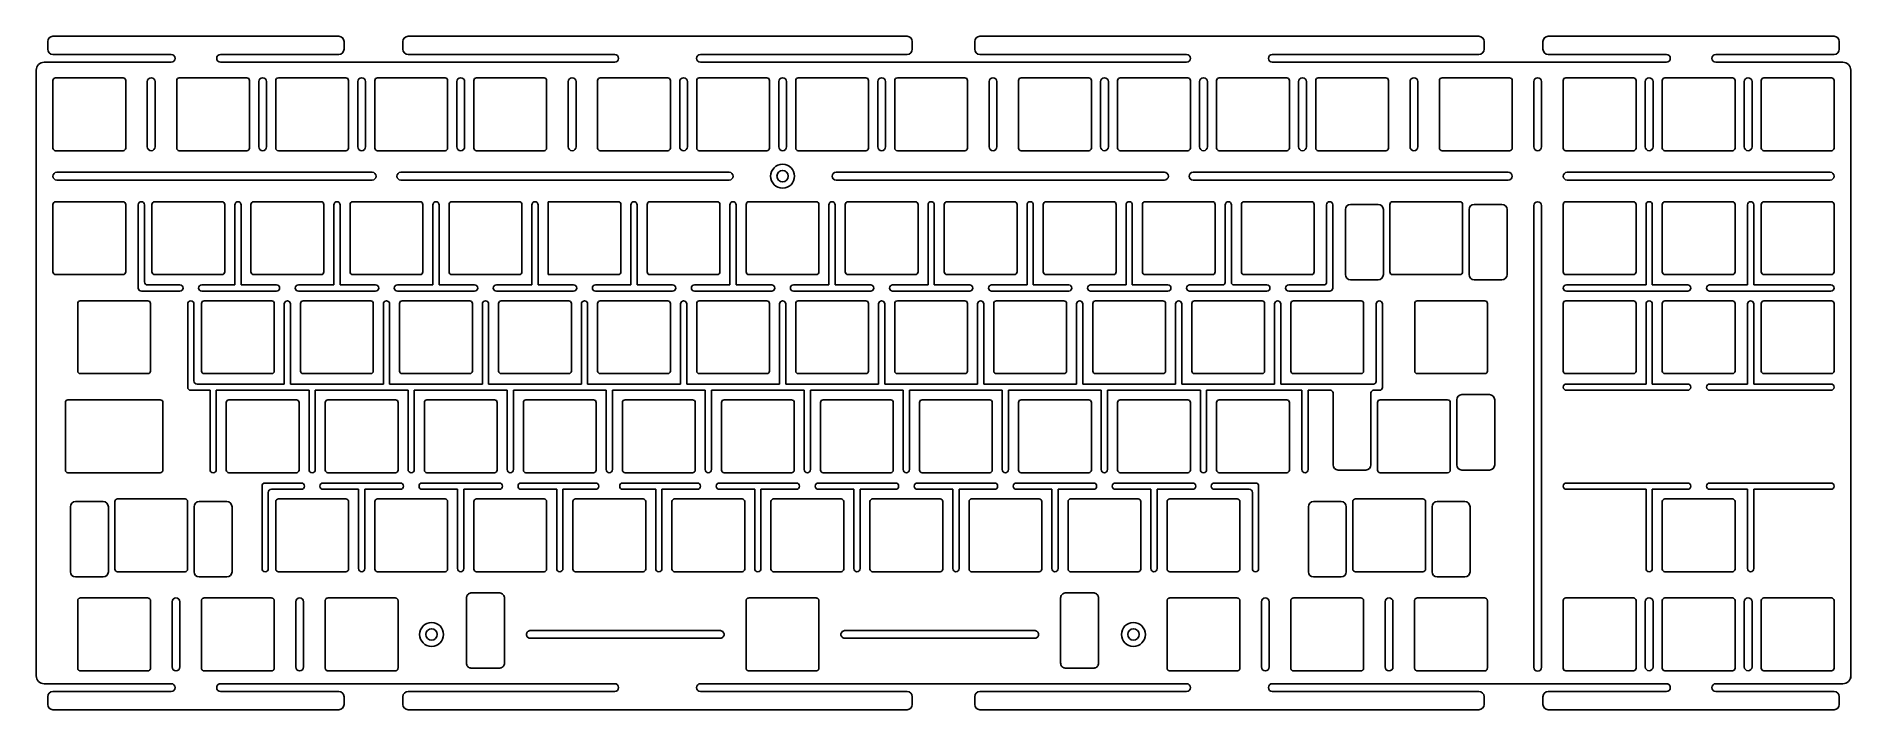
# Model space of a CAD drawing. Header units: millimetres. Extents: x 890 to 1239, y -532 to -403.
import ezdxf

# ---------------------------------------------------------------- set-up
doc = ezdxf.new("R2010")
doc.units = ezdxf.units.MM
doc.header["$LTSCALE"] = 23.1
doc.layers.get('0').update_dxf_attribs({"linetype": 'CONTINUOUS'})
doc.layers.add('PCB-RCB_PBL1', color=7, linetype='CONTINUOUS')
doc.layers.add('SUIT-00-06_PBL7', color=7, linetype='CONTINUOUS')

msp = doc.modelspace()

# ---------------------------------------------------------------- linework, layer by layer
at = {"linetype": 'Continuous'}
for p, q in [((891.8, -403.57), (891.8, -405.07)), ((947.8, -402.57), (892.8, -402.57)), ((948.8, -405.07), (948.8, -403.57)), ((960.11, -403.57), (960.11, -405.07)), ((1057.11, -402.57), (961.11, -402.57)), ((1058.11, -405.07), (1058.11, -403.57)), ((1070.11, -403.57), (1070.11, -405.07)), ((1167.11, -402.57), (1071.11, -402.57)), ((1168.11, -405.07), (1168.11, -403.57)), ((1179.42, -403.57), (1179.42, -405.07)), ((1235.42, -402.57), (1180.42, -402.57)), ((1236.42, -405.07), (1236.42, -403.57)), ((915.55, -407.57), (891.1, -407.57)), ((892.8, -406.07), (915.55, -406.07)), ((925.05, -406.07), (947.8, -406.07)), ((1000.86, -407.57), (925.05, -407.57)), ((961.11, -406.07), (1000.86, -406.07)), ((1017.36, -406.07), (1057.11, -406.07)), ((1110.86, -407.57), (1017.36, -407.57)), ((1071.11, -406.07), (1110.86, -406.07)), ((1127.36, -406.07), (1167.11, -406.07)), ((1203.17, -407.57), (1127.36, -407.57)), ((1180.42, -406.07), (1203.17, -406.07)), ((1212.67, -406.07), (1235.42, -406.07)), ((1237.12, -407.57), (1212.67, -407.57)), ((889.6, -409.07), (889.6, -525.57)), ((910.96, -411.29), (910.96, -423.82)), ((912.46, -423.82), (912.46, -411.29)), ((932.39, -411.29), (932.39, -423.82)), ((933.89, -423.82), (933.89, -411.29)), ((951.44, -411.29), (951.44, -423.82)), ((952.94, -423.82), (952.94, -411.29)), ((970.5, -411.29), (970.5, -423.82)), ((972, -423.82), (972, -411.29)), ((991.93, -411.29), (991.93, -423.82)), ((993.43, -423.82), (993.43, -411.29)), ((1013.36, -411.29), (1013.36, -423.82)), ((1014.86, -423.82), (1014.86, -411.29)), ((1032.41, -411.29), (1032.41, -423.82)), ((1033.91, -423.82), (1033.91, -411.29)), ((1051.46, -411.29), (1051.46, -423.82)), ((1052.96, -423.82), (1052.96, -411.29)), ((1072.89, -411.29), (1072.89, -423.82)), ((1074.39, -423.82), (1074.39, -411.29)), ((1094.32, -411.29), (1094.32, -423.82)), ((1095.82, -423.82), (1095.82, -411.29)), ((1113.37, -411.29), (1113.37, -423.82)), ((1114.87, -423.82), (1114.87, -411.29)), ((1132.42, -411.29), (1132.42, -423.82)), ((1133.92, -423.82), (1133.92, -411.29)), ((1149.7, -424.07), (1149.7, -411.07)), ((1153.85, -411.29), (1153.85, -423.82)), ((1155.35, -423.82), (1155.35, -411.29)), ((1159.51, -411.07), (1159.51, -424.07)), ((1173.01, -410.57), (1160.01, -410.57)), ((1173.51, -424.07), (1173.51, -411.07)), ((1177.66, -411.29), (1177.66, -423.82)), ((1179.16, -423.82), (1179.16, -411.29)), ((1199.09, -411.29), (1199.09, -423.82)), ((1200.59, -423.82), (1200.59, -411.29)), ((1218.14, -411.29), (1218.14, -423.82)), ((1219.64, -423.82), (1219.64, -411.29)), ((1238.62, -526.07), (1238.62, -409.07)), ((1160.01, -424.57), (1173.01, -424.57)), ((954.21, -428.73), (893.55, -428.73)), ((1022.88, -428.73), (959.71, -428.73)), ((1106.61, -428.73), (1043.44, -428.73)), ((1172.76, -428.73), (1112.11, -428.73)), ((1234.67, -428.73), (1184.07, -428.73)), ((893.55, -430.23), (954.21, -430.23)), ((959.71, -430.23), (1022.88, -430.23)), ((1043.44, -430.23), (1106.61, -430.23)), ((1112.11, -430.23), (1172.76, -430.23)), ((1184.07, -430.23), (1234.67, -430.23)), ((1149.97, -434.89), (1149.97, -447.89)), ((1163.47, -434.39), (1150.47, -434.39)), ((1163.97, -447.89), (1163.97, -434.89)), ((1177.66, -435.14), (1177.66, -523.91)), ((1179.16, -523.91), (1179.16, -435.14)), ((1150.47, -448.39), (1163.47, -448.39)), ((1168.25, -453.44), (1155.25, -453.44)), ((1144.93, -466.94), (1144.93, -453.94)), ((1154.75, -453.94), (1154.75, -466.94)), ((1168.75, -466.94), (1168.75, -453.94)), ((1155.25, -467.44), (1168.25, -467.44)), ((1147.59, -472.99), (1147.59, -485.99)), ((1161.09, -472.49), (1148.09, -472.49)), ((1161.59, -485.99), (1161.59, -472.99)), ((895.69, -486.49), (913.45, -486.49)), ((1148.09, -486.49), (1161.09, -486.49)), ((904.71, -492.04), (904.71, -505.04)), ((918.21, -491.54), (905.21, -491.54)), ((918.71, -505.04), (918.71, -492.04)), ((1142.84, -492.04), (1142.84, -505.04)), ((1156.34, -491.54), (1143.34, -491.54)), ((1156.84, -505.04), (1156.84, -492.04)), ((905.21, -505.54), (918.21, -505.54)), ((1143.34, -505.54), (1156.34, -505.54)), ((915.72, -511.32), (915.72, -523.86)), ((917.22, -523.86), (917.22, -511.32)), ((939.52, -511.32), (939.52, -523.86)), ((941.02, -523.86), (941.02, -511.32)), ((1125.27, -511.32), (1125.27, -523.86)), ((1126.77, -523.86), (1126.77, -511.32)), ((1149.07, -511.32), (1149.07, -523.86)), ((1150.57, -523.86), (1150.57, -511.32)), ((1199.09, -511.31), (1199.09, -523.84)), ((1200.59, -523.84), (1200.59, -511.31)), ((1218.14, -511.31), (1218.14, -523.84)), ((1219.64, -523.84), (1219.64, -511.31)), ((891.1, -527.07), (915.55, -527.07)), ((891.8, -529.57), (891.8, -531.07)), ((915.55, -528.57), (892.8, -528.57)), ((925.05, -527.07), (1000.86, -527.07)), ((947.8, -528.57), (925.05, -528.57)), ((948.8, -531.07), (948.8, -529.57)), ((960.11, -529.57), (960.11, -531.07)), ((1000.86, -528.57), (961.11, -528.57)), ((1017.36, -527.07), (1110.86, -527.07)), ((1057.11, -528.57), (1017.36, -528.57)), ((1058.11, -531.07), (1058.11, -529.57)), ((1070.11, -529.57), (1070.11, -531.07)), ((1110.86, -528.57), (1071.11, -528.57)), ((1127.36, -527.07), (1203.17, -527.07)), ((1167.11, -528.57), (1127.36, -528.57)), ((1168.11, -531.07), (1168.11, -529.57)), ((1179.42, -529.57), (1179.42, -531.07)), ((1203.17, -528.57), (1180.42, -528.57)), ((1212.67, -527.07), (1237.12, -527.07)), ((1235.42, -528.57), (1212.67, -528.57)), ((1236.42, -531.07), (1236.42, -529.57)), ((892.8, -532.07), (947.8, -532.07)), ((961.11, -532.07), (1057.11, -532.07)), ((1071.11, -532.07), (1167.11, -532.07)), ((1180.42, -532.07), (1235.42, -532.07))]:
    msp.add_line(p, q, dxfattribs=at)
at = {"color": 7, "linetype": 'Continuous'}
for p, q in [((892.8, -411.07), (892.8, -424.07)), ((906.3, -410.57), (893.3, -410.57)), ((906.8, -424.07), (906.8, -411.07)), ((916.61, -411.07), (916.61, -424.07)), ((930.11, -410.57), (917.11, -410.57)), ((930.61, -424.07), (930.61, -411.07)), ((935.66, -411.07), (935.66, -424.07)), ((949.16, -410.57), (936.16, -410.57)), ((949.66, -424.07), (949.66, -411.07)), ((954.72, -411.07), (954.72, -424.07)), ((968.22, -410.57), (955.22, -410.57)), ((968.72, -424.07), (968.72, -411.07)), ((973.77, -411.07), (973.77, -424.07)), ((987.27, -410.57), (974.27, -410.57)), ((987.77, -424.07), (987.77, -411.07)), ((997.58, -411.07), (997.58, -424.07)), ((1011.08, -410.57), (998.08, -410.57)), ((1011.58, -424.07), (1011.58, -411.07)), ((1016.63, -411.07), (1016.63, -424.07)), ((1030.13, -410.57), (1017.13, -410.57)), ((1030.63, -424.07), (1030.63, -411.07)), ((1035.68, -411.07), (1035.68, -424.07)), ((1049.18, -410.57), (1036.18, -410.57)), ((1049.68, -424.07), (1049.68, -411.07)), ((1054.73, -411.07), (1054.73, -424.07)), ((1068.23, -410.57), (1055.23, -410.57)), ((1068.73, -424.07), (1068.73, -411.07)), ((1078.55, -411.07), (1078.55, -424.07)), ((1092.05, -410.57), (1079.05, -410.57)), ((1092.55, -424.07), (1092.55, -411.07)), ((1097.6, -411.07), (1097.6, -424.07)), ((1111.1, -410.57), (1098.1, -410.57)), ((1111.6, -424.07), (1111.6, -411.07)), ((1116.65, -411.07), (1116.65, -424.07)), ((1130.15, -410.57), (1117.15, -410.57)), ((1130.65, -424.07), (1130.65, -411.07)), ((1135.7, -411.07), (1135.7, -424.07)), ((1149.2, -410.57), (1136.2, -410.57)), ((1183.32, -411.07), (1183.32, -424.07)), ((1196.82, -410.57), (1183.82, -410.57)), ((1197.32, -424.07), (1197.32, -411.07)), ((1202.37, -411.07), (1202.37, -424.07)), ((1215.87, -410.57), (1202.87, -410.57)), ((1216.37, -424.07), (1216.37, -411.07)), ((1221.42, -411.07), (1221.42, -424.07)), ((1234.92, -410.57), (1221.92, -410.57)), ((1235.42, -424.07), (1235.42, -411.07)), ((893.3, -424.57), (906.3, -424.57)), ((917.11, -424.57), (930.11, -424.57)), ((936.16, -424.57), (949.16, -424.57)), ((955.22, -424.57), (968.22, -424.57)), ((974.27, -424.57), (987.27, -424.57)), ((998.08, -424.57), (1011.08, -424.57)), ((1017.13, -424.57), (1030.13, -424.57)), ((1036.18, -424.57), (1049.18, -424.57)), ((1055.23, -424.57), (1068.23, -424.57)), ((1079.05, -424.57), (1092.05, -424.57)), ((1098.1, -424.57), (1111.1, -424.57)), ((1117.15, -424.57), (1130.15, -424.57)), ((1136.2, -424.57), (1149.2, -424.57)), ((1183.82, -424.57), (1196.82, -424.57)), ((1202.87, -424.57), (1215.87, -424.57)), ((1221.92, -424.57), (1234.92, -424.57)), ((892.8, -434.89), (892.8, -447.89)), ((906.3, -434.39), (893.3, -434.39)), ((906.8, -447.89), (906.8, -434.89)), ((911.85, -434.89), (911.85, -447.89)), ((925.35, -434.39), (912.35, -434.39)), ((925.85, -447.89), (925.85, -434.89)), ((930.9, -434.89), (930.9, -447.89)), ((944.4, -434.39), (931.4, -434.39)), ((944.9, -447.89), (944.9, -434.89)), ((949.95, -434.89), (949.95, -447.89)), ((963.45, -434.39), (950.45, -434.39)), ((963.95, -447.89), (963.95, -434.89)), ((969.01, -434.89), (969.01, -447.89)), ((982.51, -434.39), (969.51, -434.39)), ((983.01, -447.89), (983.01, -434.89)), ((988.06, -434.39), (988.06, -448.39)), ((1001.56, -434.39), (988.06, -434.39)), ((1002.06, -447.89), (1002.06, -434.89)), ((1007.11, -434.89), (1007.11, -447.89)), ((1020.61, -434.39), (1007.61, -434.39)), ((1021.11, -447.89), (1021.11, -434.89)), ((1026.16, -434.89), (1026.16, -447.89)), ((1039.66, -434.39), (1026.66, -434.39)), ((1040.16, -447.89), (1040.16, -434.89)), ((1045.21, -434.89), (1045.21, -447.89)), ((1058.71, -434.39), (1045.71, -434.39)), ((1059.21, -447.89), (1059.21, -434.89)), ((1064.26, -434.89), (1064.26, -447.89)), ((1077.76, -434.39), (1064.76, -434.39)), ((1078.26, -447.89), (1078.26, -434.89)), ((1083.31, -434.89), (1083.31, -447.89)), ((1096.81, -434.39), (1083.81, -434.39)), ((1097.31, -447.89), (1097.31, -434.89)), ((1102.36, -434.89), (1102.36, -447.89)), ((1115.86, -434.39), (1102.86, -434.39)), ((1116.36, -447.89), (1116.36, -434.89)), ((1121.41, -434.89), (1121.41, -447.89)), ((1134.91, -434.39), (1121.91, -434.39)), ((1135.41, -447.89), (1135.41, -434.89)), ((1183.32, -434.89), (1183.32, -447.89)), ((1196.82, -434.39), (1183.82, -434.39)), ((1197.32, -447.89), (1197.32, -434.89)), ((1202.37, -434.89), (1202.37, -447.89)), ((1215.87, -434.39), (1202.87, -434.39)), ((1216.37, -447.89), (1216.37, -434.89)), ((1221.42, -434.89), (1221.42, -447.89)), ((1234.92, -434.39), (1221.92, -434.39)), ((1235.42, -447.89), (1235.42, -434.89)), ((893.3, -448.39), (906.3, -448.39)), ((912.35, -448.39), (925.35, -448.39)), ((931.4, -448.39), (944.4, -448.39)), ((950.45, -448.39), (963.45, -448.39)), ((969.51, -448.39), (982.51, -448.39)), ((988.06, -448.39), (1001.56, -448.39)), ((1007.61, -448.39), (1020.61, -448.39)), ((1026.66, -448.39), (1039.66, -448.39)), ((1045.71, -448.39), (1058.71, -448.39)), ((1064.76, -448.39), (1077.76, -448.39)), ((1083.81, -448.39), (1096.81, -448.39)), ((1102.86, -448.39), (1115.86, -448.39)), ((1121.91, -448.39), (1134.91, -448.39)), ((1183.82, -448.39), (1196.82, -448.39)), ((1202.87, -448.39), (1215.87, -448.39)), ((1221.92, -448.39), (1234.92, -448.39)), ((911.07, -453.44), (898.07, -453.44)), ((934.88, -453.44), (921.88, -453.44)), ((953.93, -453.44), (940.93, -453.44)), ((972.98, -453.44), (959.98, -453.44)), ((992.03, -453.44), (979.03, -453.44)), ((1011.08, -453.44), (998.08, -453.44)), ((1030.13, -453.44), (1017.13, -453.44)), ((1049.18, -453.44), (1036.18, -453.44)), ((1068.23, -453.44), (1055.23, -453.44)), ((1087.28, -453.44), (1074.28, -453.44)), ((1106.33, -453.44), (1093.33, -453.44)), ((1125.38, -453.44), (1112.38, -453.44)), ((1144.43, -453.44), (1131.43, -453.44)), ((1196.82, -453.44), (1183.82, -453.44)), ((1215.87, -453.44), (1202.87, -453.44)), ((1234.92, -453.44), (1221.92, -453.44)), ((897.57, -453.94), (897.57, -466.94)), ((911.57, -466.94), (911.57, -453.94)), ((921.38, -453.94), (921.38, -466.94)), ((935.38, -466.94), (935.38, -453.94)), ((940.43, -453.94), (940.43, -466.94)), ((954.43, -466.94), (954.43, -453.94)), ((959.48, -453.94), (959.48, -466.94)), ((973.48, -466.94), (973.48, -453.94)), ((978.53, -453.94), (978.53, -466.94)), ((992.53, -466.94), (992.53, -453.94)), ((997.58, -453.94), (997.58, -466.94)), ((1011.58, -466.94), (1011.58, -453.94)), ((1016.63, -453.94), (1016.63, -466.94)), ((1030.63, -466.94), (1030.63, -453.94)), ((1035.68, -453.94), (1035.68, -466.94)), ((1049.68, -466.94), (1049.68, -453.94)), ((1054.73, -453.94), (1054.73, -466.94)), ((1068.73, -466.94), (1068.73, -453.94)), ((1073.78, -453.94), (1073.78, -466.94)), ((1087.78, -466.94), (1087.78, -453.94)), ((1092.83, -453.94), (1092.83, -466.94)), ((1106.83, -466.94), (1106.83, -453.94)), ((1111.88, -453.94), (1111.88, -466.94)), ((1125.88, -466.94), (1125.88, -453.94)), ((1130.93, -453.94), (1130.93, -466.94)), ((1183.32, -453.94), (1183.32, -466.94)), ((1197.32, -466.94), (1197.32, -453.94)), ((1202.37, -453.94), (1202.37, -466.94)), ((1216.37, -466.94), (1216.37, -453.94)), ((1221.42, -453.94), (1221.42, -466.94)), ((1235.42, -466.94), (1235.42, -453.94)), ((898.07, -467.44), (911.07, -467.44)), ((921.88, -467.44), (934.88, -467.44)), ((940.93, -467.44), (953.93, -467.44)), ((959.98, -467.44), (972.98, -467.44)), ((979.03, -467.44), (992.03, -467.44)), ((998.08, -467.44), (1011.08, -467.44)), ((1017.13, -467.44), (1030.13, -467.44)), ((1036.18, -467.44), (1049.18, -467.44)), ((1055.23, -467.44), (1068.23, -467.44)), ((1074.28, -467.44), (1087.28, -467.44)), ((1093.33, -467.44), (1106.33, -467.44)), ((1112.38, -467.44), (1125.38, -467.44)), ((1131.43, -467.44), (1144.43, -467.44)), ((1183.82, -467.44), (1196.82, -467.44)), ((1202.87, -467.44), (1215.87, -467.44)), ((1221.92, -467.44), (1234.92, -467.44)), ((895.19, -472.99), (895.19, -485.99)), ((913.45, -472.49), (895.69, -472.49)), ((913.95, -485.99), (913.95, -472.99)), ((926.15, -472.99), (926.15, -485.99)), ((939.65, -472.49), (926.65, -472.49)), ((940.15, -485.99), (940.15, -472.99)), ((945.2, -472.99), (945.2, -485.99)), ((958.7, -472.49), (945.7, -472.49)), ((959.2, -485.99), (959.2, -472.99)), ((964.25, -472.99), (964.25, -485.99)), ((977.75, -472.49), (964.75, -472.49)), ((978.25, -485.99), (978.25, -472.99)), ((983.3, -472.99), (983.3, -485.99)), ((996.8, -472.49), (983.8, -472.49)), ((997.3, -485.99), (997.3, -472.99)), ((1002.35, -472.99), (1002.35, -485.99)), ((1015.85, -472.49), (1002.85, -472.49)), ((1016.35, -485.99), (1016.35, -472.99)), ((1021.4, -472.99), (1021.4, -485.99)), ((1034.9, -472.49), (1021.9, -472.49)), ((1035.4, -485.99), (1035.4, -472.99)), ((1040.45, -472.99), (1040.45, -485.99)), ((1053.95, -472.49), (1040.95, -472.49)), ((1054.45, -485.99), (1054.45, -472.99)), ((1059.5, -472.99), (1059.5, -485.99)), ((1073, -472.49), (1060, -472.49)), ((1073.5, -485.99), (1073.5, -472.99)), ((1078.55, -472.99), (1078.55, -485.99)), ((1092.05, -472.49), (1079.05, -472.49)), ((1092.55, -485.99), (1092.55, -472.99)), ((1097.6, -472.99), (1097.6, -485.99)), ((1111.1, -472.49), (1098.1, -472.49)), ((1111.6, -485.99), (1111.6, -472.99)), ((1116.65, -472.99), (1116.65, -485.99)), ((1130.15, -472.49), (1117.15, -472.49)), ((1130.65, -485.99), (1130.65, -472.99)), ((926.65, -486.49), (939.65, -486.49)), ((945.7, -486.49), (958.7, -486.49)), ((964.75, -486.49), (977.75, -486.49)), ((983.8, -486.49), (996.8, -486.49)), ((1002.85, -486.49), (1015.85, -486.49)), ((1021.9, -486.49), (1034.9, -486.49)), ((1040.95, -486.49), (1053.95, -486.49)), ((1060, -486.49), (1073, -486.49)), ((1079.05, -486.49), (1092.05, -486.49)), ((1098.1, -486.49), (1111.1, -486.49)), ((1117.15, -486.49), (1130.15, -486.49)), ((935.67, -492.04), (935.67, -505.04)), ((949.17, -491.54), (936.17, -491.54)), ((949.67, -505.04), (949.67, -492.04)), ((954.72, -492.04), (954.72, -505.04)), ((968.22, -491.54), (955.22, -491.54)), ((968.72, -505.04), (968.72, -492.04)), ((973.77, -492.04), (973.77, -505.04)), ((987.27, -491.54), (974.27, -491.54)), ((987.77, -505.04), (987.77, -492.04)), ((992.82, -492.04), (992.82, -505.04)), ((1006.32, -491.54), (993.32, -491.54)), ((1006.82, -505.04), (1006.82, -492.04)), ((1011.87, -492.04), (1011.87, -505.04)), ((1025.37, -491.54), (1012.37, -491.54)), ((1025.87, -505.04), (1025.87, -492.04)), ((1030.92, -492.04), (1030.92, -505.04)), ((1044.42, -491.54), (1031.42, -491.54)), ((1044.92, -505.04), (1044.92, -492.04)), ((1049.97, -492.04), (1049.97, -505.04)), ((1063.47, -491.54), (1050.47, -491.54)), ((1063.97, -505.04), (1063.97, -492.04)), ((1069.02, -492.04), (1069.02, -505.04)), ((1082.52, -491.54), (1069.52, -491.54)), ((1083.02, -505.04), (1083.02, -492.04)), ((1088.07, -492.04), (1088.07, -505.04)), ((1101.57, -491.54), (1088.57, -491.54)), ((1102.07, -505.04), (1102.07, -492.04)), ((1107.12, -492.04), (1107.12, -505.04)), ((1120.62, -491.54), (1107.62, -491.54)), ((1121.12, -505.04), (1121.12, -492.04)), ((1202.37, -492.04), (1202.37, -505.04)), ((1215.87, -491.54), (1202.87, -491.54)), ((1216.37, -505.04), (1216.37, -492.04)), ((936.17, -505.54), (949.17, -505.54)), ((955.22, -505.54), (968.22, -505.54)), ((974.27, -505.54), (987.27, -505.54)), ((993.32, -505.54), (1006.32, -505.54)), ((1012.37, -505.54), (1025.37, -505.54)), ((1031.42, -505.54), (1044.42, -505.54)), ((1050.47, -505.54), (1063.47, -505.54)), ((1069.52, -505.54), (1082.52, -505.54)), ((1088.57, -505.54), (1101.57, -505.54)), ((1107.62, -505.54), (1120.62, -505.54)), ((1202.87, -505.54), (1215.87, -505.54)), ((1183.32, -511.09), (1183.32, -524.09)), ((1196.82, -510.59), (1183.82, -510.59)), ((1197.32, -524.09), (1197.32, -511.09)), ((1202.37, -511.09), (1202.37, -524.09)), ((1215.87, -510.59), (1202.87, -510.59)), ((1216.37, -524.09), (1216.37, -511.09)), ((1221.42, -511.09), (1221.42, -524.09)), ((1234.92, -510.59), (1221.92, -510.59)), ((1235.42, -524.09), (1235.42, -511.09)), ((1183.82, -524.59), (1196.82, -524.59)), ((1202.87, -524.59), (1215.87, -524.59)), ((1221.92, -524.59), (1234.92, -524.59))]:
    msp.add_line(p, q, dxfattribs=at)
for points in [[(911.57, -511.09), (911.54, -511.02), (911.54, -510.94), (911.54, -510.94), (911.49, -510.87), (911.47, -510.82), (911.47, -510.82), (911.42, -510.74), (911.34, -510.69), (911.34, -510.69), (911.29, -510.64), (911.22, -510.62), (911.22, -510.62), (911.14, -510.62), (911.07, -510.59), (898.07, -510.59), (898.07, -510.59), (897.97, -510.62), (897.89, -510.62), (897.89, -510.62), (897.84, -510.64), (897.77, -510.69), (897.77, -510.69), (897.69, -510.74), (897.64, -510.82), (897.64, -510.82), (897.62, -510.87), (897.59, -510.94), (897.59, -510.94), (897.57, -511.02), (897.57, -511.09), (897.57, -524.09), (897.57, -524.09), (897.57, -524.17), (897.59, -524.24), (897.59, -524.24), (897.62, -524.32), (897.64, -524.39), (897.64, -524.39), (897.69, -524.44), (897.77, -524.49), (897.77, -524.49), (897.84, -524.54), (897.89, -524.57), (897.89, -524.57), (897.97, -524.59), (898.07, -524.59), (911.07, -524.59), (911.07, -524.59), (911.14, -524.59), (911.22, -524.57), (911.22, -524.57), (911.29, -524.54), (911.34, -524.49), (911.34, -524.49), (911.42, -524.44), (911.47, -524.39), (911.47, -524.39), (911.49, -524.32), (911.54, -524.24), (911.54, -524.24), (911.54, -524.17), (911.57, -524.09), (911.57, -511.09)], [(935.37, -511.09), (935.37, -511.02), (935.34, -510.94), (935.34, -510.94), (935.32, -510.87), (935.27, -510.82), (935.27, -510.82), (935.22, -510.74), (935.17, -510.69), (935.17, -510.69), (935.09, -510.64), (935.02, -510.62), (935.02, -510.62), (934.94, -510.62), (934.87, -510.59), (921.87, -510.59), (921.87, -510.59), (921.79, -510.62), (921.72, -510.62), (921.72, -510.62), (921.64, -510.64), (921.57, -510.69), (921.57, -510.69), (921.52, -510.74), (921.47, -510.82), (921.47, -510.82), (921.42, -510.87), (921.39, -510.94), (921.39, -510.94), (921.37, -511.02), (921.37, -511.09), (921.37, -524.09), (921.37, -524.09), (921.37, -524.17), (921.39, -524.24), (921.39, -524.24), (921.42, -524.32), (921.47, -524.39), (921.47, -524.39), (921.52, -524.44), (921.57, -524.49), (921.57, -524.49), (921.64, -524.54), (921.72, -524.57), (921.72, -524.57), (921.79, -524.59), (921.87, -524.59), (934.87, -524.59), (934.87, -524.59), (934.94, -524.59), (935.02, -524.57), (935.02, -524.57), (935.09, -524.54), (935.17, -524.49), (935.17, -524.49), (935.22, -524.44), (935.27, -524.39), (935.27, -524.39), (935.32, -524.32), (935.34, -524.24), (935.34, -524.24), (935.37, -524.17), (935.37, -524.09), (935.37, -511.09)], [(959.19, -511.09), (959.17, -511.02), (959.17, -510.94), (959.17, -510.94), (959.12, -510.87), (959.09, -510.82), (959.09, -510.82), (959.04, -510.74), (958.97, -510.69), (958.97, -510.69), (958.92, -510.64), (958.84, -510.62), (958.84, -510.62), (958.77, -510.62), (958.69, -510.59), (945.69, -510.59), (945.69, -510.59), (945.59, -510.62), (945.52, -510.62), (945.52, -510.62), (945.47, -510.64), (945.39, -510.69), (945.39, -510.69), (945.32, -510.74), (945.27, -510.82), (945.27, -510.82), (945.24, -510.87), (945.22, -510.94), (945.22, -510.94), (945.19, -511.02), (945.19, -511.09), (945.19, -524.09), (945.19, -524.09), (945.19, -524.17), (945.22, -524.24), (945.22, -524.24), (945.24, -524.32), (945.27, -524.39), (945.27, -524.39), (945.32, -524.44), (945.39, -524.49), (945.39, -524.49), (945.47, -524.54), (945.52, -524.57), (945.52, -524.57), (945.59, -524.59), (945.69, -524.59), (958.69, -524.59), (958.69, -524.59), (958.77, -524.59), (958.84, -524.57), (958.84, -524.57), (958.92, -524.54), (958.97, -524.49), (958.97, -524.49), (959.04, -524.44), (959.09, -524.39), (959.09, -524.39), (959.12, -524.32), (959.17, -524.24), (959.17, -524.24), (959.17, -524.17), (959.19, -524.09), (959.19, -511.09)], [(979.64, -510.59), (979.64, -510.44), (979.59, -510.29), (979.59, -510.29), (979.54, -510.14), (979.44, -510.02), (979.44, -510.02), (979.34, -509.89), (979.24, -509.79), (979.24, -509.79), (979.09, -509.72), (978.94, -509.64), (978.94, -509.64), (978.79, -509.62), (978.64, -509.59), (973.34, -509.59), (973.34, -509.59), (973.19, -509.62), (973.04, -509.64), (973.04, -509.64), (972.89, -509.72), (972.77, -509.79), (972.77, -509.79), (972.64, -509.89), (972.54, -510.02), (972.54, -510.02), (972.44, -510.14), (972.39, -510.29), (972.39, -510.29), (972.37, -510.44), (972.34, -510.59), (972.34, -523.09), (972.34, -523.09), (972.37, -523.27), (972.39, -523.42), (972.39, -523.42), (972.44, -523.57), (972.54, -523.69), (972.54, -523.69), (972.64, -523.82), (972.77, -523.92), (972.77, -523.92), (972.89, -523.99), (973.04, -524.04), (973.04, -524.04), (973.19, -524.09), (973.34, -524.09), (978.64, -524.09), (978.64, -524.09), (978.79, -524.09), (978.94, -524.04), (978.94, -524.04), (979.09, -523.99), (979.24, -523.92), (979.24, -523.92), (979.34, -523.82), (979.44, -523.69), (979.44, -523.69), (979.54, -523.57), (979.59, -523.42), (979.59, -523.42), (979.64, -523.27), (979.64, -523.09), (979.64, -510.59)], [(1040.14, -511.09), (1040.14, -511.02), (1040.12, -510.94), (1040.12, -510.94), (1040.09, -510.87), (1040.04, -510.82), (1040.04, -510.82), (1039.99, -510.74), (1039.94, -510.69), (1039.94, -510.69), (1039.87, -510.64), (1039.79, -510.62), (1039.79, -510.62), (1039.72, -510.62), (1039.64, -510.59), (1026.64, -510.59), (1026.64, -510.59), (1026.57, -510.62), (1026.49, -510.62), (1026.49, -510.62), (1026.42, -510.64), (1026.34, -510.69), (1026.34, -510.69), (1026.29, -510.74), (1026.24, -510.82), (1026.24, -510.82), (1026.19, -510.87), (1026.17, -510.94), (1026.17, -510.94), (1026.14, -511.02), (1026.14, -511.09), (1026.14, -524.09), (1026.14, -524.09), (1026.14, -524.17), (1026.17, -524.24), (1026.17, -524.24), (1026.19, -524.32), (1026.24, -524.39), (1026.24, -524.39), (1026.29, -524.44), (1026.34, -524.49), (1026.34, -524.49), (1026.42, -524.54), (1026.49, -524.57), (1026.49, -524.57), (1026.57, -524.59), (1026.64, -524.59), (1039.64, -524.59), (1039.64, -524.59), (1039.72, -524.59), (1039.79, -524.57), (1039.79, -524.57), (1039.87, -524.54), (1039.94, -524.49), (1039.94, -524.49), (1039.99, -524.44), (1040.04, -524.39), (1040.04, -524.39), (1040.09, -524.32), (1040.12, -524.24), (1040.12, -524.24), (1040.14, -524.17), (1040.14, -524.09), (1040.14, -511.09)], [(1087.64, -509.59), (1087.49, -509.62), (1087.34, -509.64), (1087.34, -509.64), (1087.19, -509.72), (1087.07, -509.79), (1087.07, -509.79), (1086.94, -509.89), (1086.84, -510.02), (1086.84, -510.02), (1086.74, -510.14), (1086.69, -510.29), (1086.69, -510.29), (1086.67, -510.44), (1086.64, -510.59), (1086.64, -523.09), (1086.64, -523.09), (1086.67, -523.27), (1086.69, -523.42), (1086.69, -523.42), (1086.74, -523.57), (1086.84, -523.69), (1086.84, -523.69), (1086.94, -523.82), (1087.07, -523.92), (1087.07, -523.92), (1087.19, -523.99), (1087.34, -524.04), (1087.34, -524.04), (1087.49, -524.09), (1087.64, -524.09), (1092.94, -524.09), (1092.94, -524.09), (1093.09, -524.09), (1093.24, -524.04), (1093.24, -524.04), (1093.39, -523.99), (1093.54, -523.92), (1093.54, -523.92), (1093.64, -523.82), (1093.74, -523.69), (1093.74, -523.69), (1093.84, -523.57), (1093.89, -523.42), (1093.89, -523.42), (1093.94, -523.27), (1093.94, -523.09), (1093.94, -510.59), (1093.94, -510.59), (1093.94, -510.44), (1093.89, -510.29), (1093.89, -510.29), (1093.84, -510.14), (1093.74, -510.02), (1093.74, -510.02), (1093.64, -509.89), (1093.54, -509.79), (1093.54, -509.79), (1093.39, -509.72), (1093.24, -509.64), (1093.24, -509.64), (1093.09, -509.62), (1092.94, -509.59), (1087.64, -509.59)], [(1121.12, -511.09), (1121.09, -511.02), (1121.09, -510.94), (1121.09, -510.94), (1121.04, -510.87), (1121.02, -510.82), (1121.02, -510.82), (1120.97, -510.74), (1120.89, -510.69), (1120.89, -510.69), (1120.84, -510.64), (1120.77, -510.62), (1120.77, -510.62), (1120.69, -510.62), (1120.62, -510.59), (1107.62, -510.59), (1107.62, -510.59), (1107.52, -510.62), (1107.44, -510.62), (1107.44, -510.62), (1107.39, -510.64), (1107.32, -510.69), (1107.32, -510.69), (1107.24, -510.74), (1107.19, -510.82), (1107.19, -510.82), (1107.17, -510.87), (1107.14, -510.94), (1107.14, -510.94), (1107.12, -511.02), (1107.12, -511.09), (1107.12, -524.09), (1107.12, -524.09), (1107.12, -524.17), (1107.14, -524.24), (1107.14, -524.24), (1107.17, -524.32), (1107.19, -524.39), (1107.19, -524.39), (1107.24, -524.44), (1107.32, -524.49), (1107.32, -524.49), (1107.39, -524.54), (1107.44, -524.57), (1107.44, -524.57), (1107.52, -524.59), (1107.62, -524.59), (1120.62, -524.59), (1120.62, -524.59), (1120.69, -524.59), (1120.77, -524.57), (1120.77, -524.57), (1120.84, -524.54), (1120.89, -524.49), (1120.89, -524.49), (1120.97, -524.44), (1121.02, -524.39), (1121.02, -524.39), (1121.04, -524.32), (1121.09, -524.24), (1121.09, -524.24), (1121.09, -524.17), (1121.12, -524.09), (1121.12, -511.09)], [(1144.92, -511.09), (1144.92, -511.02), (1144.89, -510.94), (1144.89, -510.94), (1144.87, -510.87), (1144.82, -510.82), (1144.82, -510.82), (1144.77, -510.74), (1144.72, -510.69), (1144.72, -510.69), (1144.64, -510.64), (1144.57, -510.62), (1144.57, -510.62), (1144.49, -510.62), (1144.42, -510.59), (1131.42, -510.59), (1131.42, -510.59), (1131.34, -510.62), (1131.27, -510.62), (1131.27, -510.62), (1131.19, -510.64), (1131.12, -510.69), (1131.12, -510.69), (1131.07, -510.74), (1131.02, -510.82), (1131.02, -510.82), (1130.97, -510.87), (1130.94, -510.94), (1130.94, -510.94), (1130.92, -511.02), (1130.92, -511.09), (1130.92, -524.09), (1130.92, -524.09), (1130.92, -524.17), (1130.94, -524.24), (1130.94, -524.24), (1130.97, -524.32), (1131.02, -524.39), (1131.02, -524.39), (1131.07, -524.44), (1131.12, -524.49), (1131.12, -524.49), (1131.19, -524.54), (1131.27, -524.57), (1131.27, -524.57), (1131.34, -524.59), (1131.42, -524.59), (1144.42, -524.59), (1144.42, -524.59), (1144.49, -524.59), (1144.57, -524.57), (1144.57, -524.57), (1144.64, -524.54), (1144.72, -524.49), (1144.72, -524.49), (1144.77, -524.44), (1144.82, -524.39), (1144.82, -524.39), (1144.87, -524.32), (1144.89, -524.24), (1144.89, -524.24), (1144.92, -524.17), (1144.92, -524.09), (1144.92, -511.09)], [(1155.24, -510.59), (1155.14, -510.62), (1155.07, -510.62), (1155.07, -510.62), (1155.02, -510.64), (1154.94, -510.69), (1154.94, -510.69), (1154.87, -510.74), (1154.82, -510.82), (1154.82, -510.82), (1154.79, -510.87), (1154.77, -510.94), (1154.77, -510.94), (1154.74, -511.02), (1154.74, -511.09), (1154.74, -524.09), (1154.74, -524.09), (1154.74, -524.17), (1154.77, -524.24), (1154.77, -524.24), (1154.79, -524.32), (1154.82, -524.39), (1154.82, -524.39), (1154.87, -524.44), (1154.94, -524.49), (1154.94, -524.49), (1155.02, -524.54), (1155.07, -524.57), (1155.07, -524.57), (1155.14, -524.59), (1155.24, -524.59), (1168.24, -524.59), (1168.24, -524.59), (1168.32, -524.59), (1168.39, -524.57), (1168.39, -524.57), (1168.47, -524.54), (1168.52, -524.49), (1168.52, -524.49), (1168.59, -524.44), (1168.64, -524.39), (1168.64, -524.39), (1168.67, -524.32), (1168.72, -524.24), (1168.72, -524.24), (1168.72, -524.17), (1168.74, -524.09), (1168.74, -511.09), (1168.74, -511.09), (1168.72, -511.02), (1168.72, -510.94), (1168.72, -510.94), (1168.67, -510.87), (1168.64, -510.82), (1168.64, -510.82), (1168.59, -510.74), (1168.52, -510.69), (1168.52, -510.69), (1168.47, -510.64), (1168.39, -510.62), (1168.39, -510.62), (1168.32, -510.62), (1168.24, -510.59), (1155.24, -510.59)], [(1021.14, -518.34), (1021.27, -518.34), (1021.37, -518.32), (1021.37, -518.32), (1021.49, -518.27), (1021.59, -518.22), (1021.59, -518.22), (1021.67, -518.14), (1021.74, -518.04), (1021.74, -518.04), (1021.82, -517.94), (1021.87, -517.84), (1021.87, -517.84), (1021.89, -517.72), (1021.89, -517.59), (1021.89, -517.59), (1021.89, -517.49), (1021.87, -517.37), (1021.87, -517.37), (1021.82, -517.27), (1021.74, -517.17), (1021.74, -517.17), (1021.67, -517.07), (1021.59, -516.99), (1021.59, -516.99), (1021.49, -516.94), (1021.37, -516.89), (1021.37, -516.89), (1021.27, -516.87), (1021.14, -516.84), (984.64, -516.84), (984.64, -516.84), (984.52, -516.87), (984.42, -516.89), (984.42, -516.89), (984.29, -516.94), (984.19, -516.99), (984.19, -516.99), (984.12, -517.07), (984.04, -517.17), (984.04, -517.17), (983.97, -517.27), (983.94, -517.37), (983.94, -517.37), (983.89, -517.49), (983.89, -517.59), (983.89, -517.59), (983.89, -517.72), (983.94, -517.84), (983.94, -517.84), (983.97, -517.94), (984.04, -518.04), (984.04, -518.04), (984.12, -518.14), (984.19, -518.22), (984.19, -518.22), (984.29, -518.27), (984.42, -518.32), (984.42, -518.32), (984.52, -518.34), (984.64, -518.34), (1021.14, -518.34)], [(1081.64, -518.34), (1081.77, -518.34), (1081.87, -518.32), (1081.87, -518.32), (1081.99, -518.27), (1082.09, -518.22), (1082.09, -518.22), (1082.17, -518.14), (1082.24, -518.04), (1082.24, -518.04), (1082.32, -517.94), (1082.37, -517.84), (1082.37, -517.84), (1082.39, -517.72), (1082.39, -517.59), (1082.39, -517.59), (1082.39, -517.49), (1082.37, -517.37), (1082.37, -517.37), (1082.32, -517.27), (1082.24, -517.17), (1082.24, -517.17), (1082.17, -517.07), (1082.09, -516.99), (1082.09, -516.99), (1081.99, -516.94), (1081.87, -516.89), (1081.87, -516.89), (1081.77, -516.87), (1081.64, -516.84), (1045.14, -516.84), (1045.14, -516.84), (1045.02, -516.87), (1044.92, -516.89), (1044.92, -516.89), (1044.79, -516.94), (1044.69, -516.99), (1044.69, -516.99), (1044.62, -517.07), (1044.54, -517.17), (1044.54, -517.17), (1044.47, -517.27), (1044.44, -517.37), (1044.44, -517.37), (1044.39, -517.49), (1044.39, -517.59), (1044.39, -517.59), (1044.39, -517.72), (1044.44, -517.84), (1044.44, -517.84), (1044.47, -517.94), (1044.54, -518.04), (1044.54, -518.04), (1044.62, -518.14), (1044.69, -518.22), (1044.69, -518.22), (1044.79, -518.27), (1044.92, -518.32), (1044.92, -518.32), (1045.02, -518.34), (1045.14, -518.34), (1081.64, -518.34)]]:
    msp.add_lwpolyline(points)
at = {"linetype": 'Continuous'}
for centre, radius in [((1033.16, -429.48), 2.3), ((1033.16, -429.48), 1.1), ((965.64, -517.6), 2.3), ((965.64, -517.6), 1.1), ((1100.64, -517.6), 2.3), ((1100.64, -517.6), 1.1)]:
    msp.add_circle(centre, radius, dxfattribs=at)
for centre, radius, start, end in [((892.8, -403.57), 1, 90, 180), ((947.8, -403.57), 1, 0, 90), ((961.11, -403.57), 1, 90, 180), ((1057.11, -403.57), 1, 0, 90), ((1071.11, -403.57), 1, 90, 180), ((1167.11, -403.57), 1, 0, 90), ((1180.42, -403.57), 1, 90, 180), ((1235.42, -403.57), 1, 0, 90), ((891.1, -409.07), 1.5, 90, 180), ((892.8, -405.07), 1, 180, 270), ((947.8, -405.07), 1, 270, 0), ((961.11, -405.07), 1, 180, 270), ((1057.11, -405.07), 1, 270, 0), ((1071.11, -405.07), 1, 180, 270), ((1167.11, -405.07), 1, 270, 0), ((1180.42, -405.07), 1, 180, 270), ((1235.42, -405.07), 1, 270, 0), ((1237.12, -409.07), 1.5, 0, 90), ((911.71, -411.29), 0.75, 0, 180), ((933.14, -411.29), 0.75, 0, 180), ((952.19, -411.29), 0.75, 0, 180), ((971.25, -411.29), 0.75, 0, 180), ((992.68, -411.29), 0.75, 0, 180), ((1014.11, -411.29), 0.75, 0, 180), ((1033.16, -411.29), 0.75, 0, 180), ((1052.21, -411.29), 0.75, 0, 180), ((1073.64, -411.29), 0.75, 0, 180), ((1095.07, -411.29), 0.75, 0, 180), ((1114.12, -411.29), 0.75, 0, 180), ((1133.17, -411.29), 0.75, 0, 180), ((1149.2, -411.07), 0.5, 0, 90), ((1154.6, -411.29), 0.75, 0, 180), ((1160.01, -411.07), 0.5, 90, 180), ((1173.01, -411.07), 0.5, 0, 90), ((1178.41, -411.29), 0.75, 0, 180), ((1199.84, -411.29), 0.75, 0, 180), ((1218.89, -411.29), 0.75, 0, 180), ((911.71, -423.82), 0.75, 180, 0), ((933.14, -423.82), 0.75, 180, 0), ((952.19, -423.82), 0.75, 180, 0), ((971.25, -423.82), 0.75, 180, 0), ((992.68, -423.82), 0.75, 180, 0), ((1014.11, -423.82), 0.75, 180, 0), ((1033.16, -423.82), 0.75, 180, 0), ((1052.21, -423.82), 0.75, 180, 0), ((1073.64, -423.82), 0.75, 180, 0), ((1095.07, -423.82), 0.75, 180, 0), ((1114.12, -423.82), 0.75, 180, 0), ((1133.17, -423.82), 0.75, 180, 0), ((1149.2, -424.07), 0.5, 270, 0), ((1154.6, -423.82), 0.75, 180, 0), ((1160.01, -424.07), 0.5, 180, 270), ((1173.01, -424.07), 0.5, 270, 0), ((1178.41, -423.82), 0.75, 180, 0), ((1199.84, -423.82), 0.75, 180, 0), ((1218.89, -423.82), 0.75, 180, 0), ((893.55, -429.48), 0.75, 90, 270), ((1022.88, -429.48), 0.75, 270, 90), ((1043.44, -429.48), 0.75, 90, 270), ((1172.76, -429.48), 0.75, 270, 90), ((1184.07, -429.48), 0.75, 90, 270), ((1234.67, -429.48), 0.75, 270, 90), ((1150.47, -434.89), 0.5, 90, 180), ((1163.47, -434.89), 0.5, 0, 90), ((1178.41, -435.14), 0.75, 0, 180), ((1150.47, -447.89), 0.5, 180, 270), ((1163.47, -447.89), 0.5, 270, 0), ((1144.43, -453.94), 0.5, 0, 90), ((1155.25, -453.94), 0.5, 90, 180), ((1168.25, -453.94), 0.5, 0, 90), ((1144.43, -466.94), 0.5, 270, 0), ((1155.25, -466.94), 0.5, 180, 270), ((1168.25, -466.94), 0.5, 270, 0), ((1148.09, -472.99), 0.5, 90, 180), ((1161.09, -472.99), 0.5, 0, 90), ((1148.09, -485.99), 0.5, 180, 270), ((1161.09, -485.99), 0.5, 270, 0), ((905.21, -492.04), 0.5, 90, 180), ((918.21, -492.04), 0.5, 0, 90), ((1143.34, -492.04), 0.5, 90, 180), ((1156.34, -492.04), 0.5, 0, 90), ((905.21, -505.04), 0.5, 180, 270), ((918.21, -505.04), 0.5, 270, 0), ((1143.34, -505.04), 0.5, 180, 270), ((1156.34, -505.04), 0.5, 270, 0), ((916.47, -511.32), 0.75, 0, 180), ((940.27, -511.32), 0.75, 0, 180), ((1126.02, -511.32), 0.75, 0, 180), ((1149.82, -511.32), 0.75, 0, 180), ((1199.84, -511.31), 0.75, 0, 180), ((1218.89, -511.31), 0.75, 0, 180), ((891.1, -525.57), 1.5, 180, 270), ((916.47, -523.86), 0.75, 180, 0), ((940.27, -523.86), 0.75, 180, 0), ((1126.02, -523.86), 0.75, 180, 0), ((1149.82, -523.86), 0.75, 180, 0), ((1178.41, -523.91), 0.75, 180, 0), ((1199.84, -523.84), 0.75, 180, 0), ((1218.89, -523.84), 0.75, 180, 0), ((1237.12, -525.57), 1.5, 270, 0), ((892.8, -529.57), 1, 90, 180), ((947.8, -529.57), 1, 0, 90), ((961.11, -529.57), 1, 90, 180), ((1057.11, -529.57), 1, 0, 90), ((1071.11, -529.57), 1, 90, 180), ((1167.11, -529.57), 1, 0, 90), ((1180.42, -529.57), 1, 90, 180), ((1235.42, -529.57), 1, 0, 90), ((892.8, -531.07), 1, 180, 270), ((947.8, -531.07), 1, 270, 0), ((961.11, -531.07), 1, 180, 270), ((1057.11, -531.07), 1, 270, 0), ((1071.11, -531.07), 1, 180, 270), ((1167.11, -531.07), 1, 270, 0), ((1180.42, -531.07), 1, 180, 270), ((1235.42, -531.07), 1, 270, 0)]:
    msp.add_arc(centre, radius, start, end, dxfattribs=at)
for centre, radius, start, end in [((915.55, -406.82), 0.75, 270, 90), ((925.05, -406.82), 0.75, 90, 270), ((1000.86, -406.82), 0.75, 270, 90), ((1017.36, -406.82), 0.75, 90, 270), ((1110.86, -406.82), 0.75, 270, 90), ((1127.36, -406.82), 0.75, 90, 270), ((1203.17, -406.82), 0.75, 270, 90), ((1212.67, -406.82), 0.75, 90, 270), ((954.21, -429.48), 0.75, 270, 90), ((959.71, -429.48), 0.75, 90, 270), ((1106.61, -429.48), 0.75, 270, 90), ((1112.11, -429.48), 0.75, 90, 270), ((1138.54, -471.14), 0.5, 0, 90), ((1146.84, -471.14), 0.5, 90, 180), ((915.55, -527.82), 0.75, 270, 90), ((925.05, -527.82), 0.75, 90, 270), ((1000.86, -527.82), 0.75, 270, 90), ((1017.36, -527.82), 0.75, 90, 270), ((1110.86, -527.82), 0.75, 270, 90), ((1127.36, -527.82), 0.75, 90, 270), ((1203.17, -527.82), 0.75, 270, 90), ((1212.67, -527.82), 0.75, 90, 270)]:
    msp.add_arc(centre, radius, start, end)
at = {"color": 7, "linetype": 'Continuous'}
for centre, start, end in [((893.3, -411.07), 90, 180), ((906.3, -411.07), 0, 90), ((917.11, -411.07), 90, 180), ((930.11, -411.07), 0, 90), ((936.16, -411.07), 90, 180), ((949.16, -411.07), 0, 90), ((955.22, -411.07), 90, 180), ((968.22, -411.07), 0, 90), ((974.27, -411.07), 90, 180), ((987.27, -411.07), 0, 90), ((998.08, -411.07), 90, 180), ((1011.08, -411.07), 0, 90), ((1017.13, -411.07), 90, 180), ((1030.13, -411.07), 0, 90), ((1036.18, -411.07), 90, 180), ((1049.18, -411.07), 0, 90), ((1055.23, -411.07), 90, 180), ((1068.23, -411.07), 0, 90), ((1079.05, -411.07), 90, 180), ((1092.05, -411.07), 0, 90), ((1098.1, -411.07), 90, 180), ((1111.1, -411.07), 0, 90), ((1117.15, -411.07), 90, 180), ((1130.15, -411.07), 0, 90), ((1136.2, -411.07), 90, 180), ((1183.82, -411.07), 90, 180), ((1196.82, -411.07), 0, 90), ((1202.87, -411.07), 90, 180), ((1215.87, -411.07), 0, 90), ((1221.92, -411.07), 90, 180), ((1234.92, -411.07), 0, 90), ((893.3, -424.07), 180, 270), ((906.3, -424.07), 270, 0), ((917.11, -424.07), 180, 270), ((930.11, -424.07), 270, 0), ((936.16, -424.07), 180, 270), ((949.16, -424.07), 270, 0), ((955.22, -424.07), 180, 270), ((968.22, -424.07), 270, 0), ((974.27, -424.07), 180, 270), ((987.27, -424.07), 270, 0), ((998.08, -424.07), 180, 270), ((1011.08, -424.07), 270, 0), ((1017.13, -424.07), 180, 270), ((1030.13, -424.07), 270, 0), ((1036.18, -424.07), 180, 270), ((1049.18, -424.07), 270, 0), ((1055.23, -424.07), 180, 270), ((1068.23, -424.07), 270, 0), ((1079.05, -424.07), 180, 270), ((1092.05, -424.07), 270, 0), ((1098.1, -424.07), 180, 270), ((1111.1, -424.07), 270, 0), ((1117.15, -424.07), 180, 270), ((1130.15, -424.07), 270, 0), ((1136.2, -424.07), 180, 270), ((1183.82, -424.07), 180, 270), ((1196.82, -424.07), 270, 0), ((1202.87, -424.07), 180, 270), ((1215.87, -424.07), 270, 0), ((1221.92, -424.07), 180, 270), ((1234.92, -424.07), 270, 0), ((893.3, -434.89), 90, 180), ((906.3, -434.89), 0, 90), ((912.35, -434.89), 90, 180), ((925.35, -434.89), 0, 90), ((931.4, -434.89), 90, 180), ((944.4, -434.89), 0, 90), ((950.45, -434.89), 90, 180), ((963.45, -434.89), 0, 90), ((969.51, -434.89), 90, 180), ((982.51, -434.89), 0, 90), ((1001.56, -434.89), 0, 90), ((1007.61, -434.89), 90, 180), ((1020.61, -434.89), 0, 90), ((1026.66, -434.89), 90, 180), ((1039.66, -434.89), 0, 90), ((1045.71, -434.89), 90, 180), ((1058.71, -434.89), 0, 90), ((1064.76, -434.89), 90, 180), ((1077.76, -434.89), 0, 90), ((1083.81, -434.89), 90, 180), ((1096.81, -434.89), 0, 90), ((1102.86, -434.89), 90, 180), ((1115.86, -434.89), 0, 90), ((1121.91, -434.89), 90, 180), ((1134.91, -434.89), 0, 90), ((1183.82, -434.89), 90, 180), ((1196.82, -434.89), 0, 90), ((1202.87, -434.89), 90, 180), ((1215.87, -434.89), 0, 90), ((1221.92, -434.89), 90, 180), ((1234.92, -434.89), 0, 90), ((893.3, -447.89), 180, 270), ((906.3, -447.89), 270, 0), ((912.35, -447.89), 180, 270), ((925.35, -447.89), 270, 0), ((931.4, -447.89), 180, 270), ((944.4, -447.89), 270, 0), ((950.45, -447.89), 180, 270), ((963.45, -447.89), 270, 0), ((969.51, -447.89), 180, 270), ((982.51, -447.89), 270, 0), ((1001.56, -447.89), 270, 0), ((1007.61, -447.89), 180, 270), ((1020.61, -447.89), 270, 0), ((1026.66, -447.89), 180, 270), ((1039.66, -447.89), 270, 0), ((1045.71, -447.89), 180, 270), ((1058.71, -447.89), 270, 0), ((1064.76, -447.89), 180, 270), ((1077.76, -447.89), 270, 0), ((1083.81, -447.89), 180, 270), ((1096.81, -447.89), 270, 0), ((1102.86, -447.89), 180, 270), ((1115.86, -447.89), 270, 0), ((1121.91, -447.89), 180, 270), ((1134.91, -447.89), 270, 0), ((1183.82, -447.89), 180, 270), ((1196.82, -447.89), 270, 0), ((1202.87, -447.89), 180, 270), ((1215.87, -447.89), 270, 0), ((1221.92, -447.89), 180, 270), ((1234.92, -447.89), 270, 0), ((898.07, -453.94), 90, 180), ((911.07, -453.94), 0, 90), ((921.88, -453.94), 90, 180), ((934.88, -453.94), 0, 90), ((940.93, -453.94), 90, 180), ((953.93, -453.94), 0, 90), ((959.98, -453.94), 90, 180), ((972.98, -453.94), 0, 90), ((979.03, -453.94), 90, 180), ((992.03, -453.94), 0, 90), ((998.08, -453.94), 90, 180), ((1011.08, -453.94), 0, 90), ((1017.13, -453.94), 90, 180), ((1030.13, -453.94), 0, 90), ((1036.18, -453.94), 90, 180), ((1049.18, -453.94), 0, 90), ((1055.23, -453.94), 90, 180), ((1068.23, -453.94), 0, 90), ((1074.28, -453.94), 90, 180), ((1087.28, -453.94), 0, 90), ((1093.33, -453.94), 90, 180), ((1106.33, -453.94), 0, 90), ((1112.38, -453.94), 90, 180), ((1125.38, -453.94), 0, 90), ((1131.43, -453.94), 90, 180), ((1183.82, -453.94), 90, 180), ((1196.82, -453.94), 0, 90), ((1202.87, -453.94), 90, 180), ((1215.87, -453.94), 0, 90), ((1221.92, -453.94), 90, 180), ((1234.92, -453.94), 0, 90), ((898.07, -466.94), 180, 270), ((911.07, -466.94), 270, 0), ((921.88, -466.94), 180, 270), ((934.88, -466.94), 270, 0), ((940.93, -466.94), 180, 270), ((953.93, -466.94), 270, 0), ((959.98, -466.94), 180, 270), ((972.98, -466.94), 270, 0), ((979.03, -466.94), 180, 270), ((992.03, -466.94), 270, 0), ((998.08, -466.94), 180, 270), ((1011.08, -466.94), 270, 0), ((1017.13, -466.94), 180, 270), ((1030.13, -466.94), 270, 0), ((1036.18, -466.94), 180, 270), ((1049.18, -466.94), 270, 0), ((1055.23, -466.94), 180, 270), ((1068.23, -466.94), 270, 0), ((1074.28, -466.94), 180, 270), ((1087.28, -466.94), 270, 0), ((1093.33, -466.94), 180, 270), ((1106.33, -466.94), 270, 0), ((1112.38, -466.94), 180, 270), ((1125.38, -466.94), 270, 0), ((1131.43, -466.94), 180, 270), ((1183.82, -466.94), 180, 270), ((1196.82, -466.94), 270, 0), ((1202.87, -466.94), 180, 270), ((1215.87, -466.94), 270, 0), ((1221.92, -466.94), 180, 270), ((1234.92, -466.94), 270, 0), ((895.69, -472.99), 90, 180), ((913.45, -472.99), 0, 90), ((926.65, -472.99), 90, 180), ((939.65, -472.99), 0, 90), ((945.7, -472.99), 90, 180), ((958.7, -472.99), 0, 90), ((964.75, -472.99), 90, 180), ((977.75, -472.99), 0, 90), ((983.8, -472.99), 90, 180), ((996.8, -472.99), 0, 90), ((1002.85, -472.99), 90, 180), ((1015.85, -472.99), 0, 90), ((1021.9, -472.99), 90, 180), ((1034.9, -472.99), 0, 90), ((1040.95, -472.99), 90, 180), ((1053.95, -472.99), 0, 90), ((1060, -472.99), 90, 180), ((1073, -472.99), 0, 90), ((1079.05, -472.99), 90, 180), ((1092.05, -472.99), 0, 90), ((1098.1, -472.99), 90, 180), ((1111.1, -472.99), 0, 90), ((1117.15, -472.99), 90, 180), ((1130.15, -472.99), 0, 90), ((895.69, -485.99), 180, 270), ((913.45, -485.99), 270, 0), ((926.65, -485.99), 180, 270), ((939.65, -485.99), 270, 0), ((945.7, -485.99), 180, 270), ((958.7, -485.99), 270, 0), ((964.75, -485.99), 180, 270), ((977.75, -485.99), 270, 0), ((983.8, -485.99), 180, 270), ((996.8, -485.99), 270, 0), ((1002.85, -485.99), 180, 270), ((1015.85, -485.99), 270, 0), ((1021.9, -485.99), 180, 270), ((1034.9, -485.99), 270, 0), ((1040.95, -485.99), 180, 270), ((1053.95, -485.99), 270, 0), ((1060, -485.99), 180, 270), ((1073, -485.99), 270, 0), ((1079.05, -485.99), 180, 270), ((1092.05, -485.99), 270, 0), ((1098.1, -485.99), 180, 270), ((1111.1, -485.99), 270, 0), ((1117.15, -485.99), 180, 270), ((1130.15, -485.99), 270, 0), ((936.17, -492.04), 90, 180), ((949.17, -492.04), 0, 90), ((955.22, -492.04), 90, 180), ((968.22, -492.04), 0, 90), ((974.27, -492.04), 90, 180), ((987.27, -492.04), 0, 90), ((993.32, -492.04), 90, 180), ((1006.32, -492.04), 0, 90), ((1012.37, -492.04), 90, 180), ((1025.37, -492.04), 0, 90), ((1031.42, -492.04), 90, 180), ((1044.42, -492.04), 0, 90), ((1050.47, -492.04), 90, 180), ((1063.47, -492.04), 0, 90), ((1069.52, -492.04), 90, 180), ((1082.52, -492.04), 0, 90), ((1088.57, -492.04), 90, 180), ((1101.57, -492.04), 0, 90), ((1107.62, -492.04), 90, 180), ((1120.62, -492.04), 0, 90), ((1202.87, -492.04), 90, 180), ((1215.87, -492.04), 0, 90), ((936.17, -505.04), 180, 270), ((949.17, -505.04), 270, 0), ((955.22, -505.04), 180, 270), ((968.22, -505.04), 270, 0), ((974.27, -505.04), 180, 270), ((987.27, -505.04), 270, 0), ((993.32, -505.04), 180, 270), ((1006.32, -505.04), 270, 0), ((1012.37, -505.04), 180, 270), ((1025.37, -505.04), 270, 0), ((1031.42, -505.04), 180, 270), ((1044.42, -505.04), 270, 0), ((1050.47, -505.04), 180, 270), ((1063.47, -505.04), 270, 0), ((1069.52, -505.04), 180, 270), ((1082.52, -505.04), 270, 0), ((1088.57, -505.04), 180, 270), ((1101.57, -505.04), 270, 0), ((1107.62, -505.04), 180, 270), ((1120.62, -505.04), 270, 0), ((1202.87, -505.04), 180, 270), ((1215.87, -505.04), 270, 0), ((1183.82, -511.09), 90, 180), ((1196.82, -511.09), 0, 90), ((1202.87, -511.09), 90, 180), ((1215.87, -511.09), 0, 90), ((1221.92, -511.09), 90, 180), ((1234.92, -511.09), 0, 90), ((1183.82, -524.09), 180, 270), ((1196.82, -524.09), 270, 0), ((1202.87, -524.09), 180, 270), ((1215.87, -524.09), 270, 0), ((1221.92, -524.09), 180, 270), ((1234.92, -524.09), 270, 0)]:
    msp.add_arc(centre, 0.5, start, end, dxfattribs=at)
at = {"layer": 'PCB-RCB_PBL1', "color": 7, "linetype": 'Continuous'}
for p, q in [((909.21, -450.99), (909.21, -434.99)), ((1137.81, -449.79), (1137.81, -434.99)), ((1139.01, -434.99), (1139.01, -450.99)), ((1199.25, -434.99), (1199.25, -450.39)), ((1200.45, -450.39), (1200.45, -434.99)), ((1218.77, -450.39), (1218.77, -434.99)), ((1219.97, -434.99), (1219.97, -450.39)), ((917.23, -451.59), (909.81, -451.59)), ((935.81, -451.59), (921.43, -451.59)), ((954.86, -451.59), (940.01, -451.59)), ((973.91, -451.59), (959.06, -451.59)), ((992.96, -451.59), (978.11, -451.59)), ((1012.01, -451.59), (997.16, -451.59)), ((1031.06, -451.59), (1016.21, -451.59)), ((1050.11, -451.59), (1035.26, -451.59)), ((1069.16, -451.59), (1054.31, -451.59)), ((1088.21, -451.59), (1073.36, -451.59)), ((1107.26, -451.59), (1092.41, -451.59)), ((1100.43, -450.39), (1107.26, -450.39)), ((1126.31, -451.59), (1111.46, -451.59)), ((1130.51, -450.39), (1137.21, -450.39)), ((1138.41, -451.59), (1130.51, -451.59)), ((1183.92, -450.39), (1199.25, -450.39)), ((1183.92, -451.59), (1207.27, -451.59)), ((1200.45, -450.39), (1207.27, -450.39)), ((1211.47, -450.39), (1218.77, -450.39)), ((1211.47, -451.59), (1234.82, -451.59)), ((1219.97, -450.39), (1234.82, -450.39)), ((918.73, -470.04), (918.73, -454.04)), ((919.93, -468.84), (919.93, -454.04)), ((1147.33, -468.94), (1147.33, -454.04)), ((1148.53, -454.04), (1148.53, -470.14)), ((1218.77, -469.44), (1218.77, -454.04)), ((1219.97, -454.04), (1219.97, -469.44)), ((923.02, -470.64), (919.33, -470.64)), ((937.31, -469.44), (920.53, -469.44)), ((923.02, -470.64), (923.02, -485.89)), ((937.31, -469.44), (924.1, -469.44)), ((942.07, -470.64), (924.82, -470.64)), ((956.36, -469.44), (938.51, -469.44)), ((961.12, -470.64), (943.27, -470.64)), ((975.41, -469.44), (957.56, -469.44)), ((980.17, -470.64), (962.32, -470.64)), ((994.46, -469.44), (976.61, -469.44)), ((999.22, -470.64), (981.37, -470.64)), ((1013.51, -469.44), (995.66, -469.44)), ((1018.27, -470.64), (1000.42, -470.64)), ((1032.56, -469.44), (1014.71, -469.44)), ((1037.32, -470.64), (1019.47, -470.64)), ((1056.37, -470.64), (1038.52, -470.64)), ((1070.66, -469.44), (1052.81, -469.44)), ((1075.42, -470.64), (1057.57, -470.64)), ((1089.71, -469.44), (1071.86, -469.44)), ((1094.47, -470.64), (1076.62, -470.64)), ((1108.76, -469.44), (1090.91, -469.44)), ((1113.52, -470.64), (1095.67, -470.64)), ((1127.81, -469.44), (1109.96, -469.44)), ((1133.05, -470.64), (1114.72, -470.64)), ((1114.72, -470.64), (1132.45, -470.64)), ((1129.01, -469.44), (1146.83, -469.44)), ((1133.05, -470.64), (1133.05, -485.89)), ((1134.25, -485.89), (1134.25, -470.64)), ((1138.54, -470.64), (1134.25, -470.64)), ((1146.83, -469.44), (1146.57, -469.44)), ((1148.03, -470.64), (1146.84, -470.64)), ((1183.92, -469.44), (1199.25, -469.44)), ((1183.92, -470.64), (1207.27, -470.64)), ((1200.45, -469.44), (1207.27, -469.44)), ((1211.47, -469.44), (1218.77, -469.44)), ((1211.47, -470.64), (1234.82, -470.64)), ((1219.97, -469.44), (1234.82, -469.44)), ((940.57, -488.49), (933.62, -488.49)), ((959.62, -488.49), (944.77, -488.49)), ((1207.27, -488.49), (1183.92, -488.49)), ((1234.82, -488.49), (1211.47, -488.49)), ((933.02, -489.09), (933.02, -504.94)), ((1105.2, -489.69), (1112.02, -489.69)), ((1116.22, -489.69), (1122.92, -489.69)), ((1123.52, -490.29), (1123.52, -504.94)), ((1124.72, -504.94), (1124.72, -489.09)), ((1183.92, -489.69), (1199.25, -489.69)), ((1200.45, -489.69), (1207.27, -489.69)), ((1211.47, -489.69), (1218.77, -489.69)), ((1218.77, -489.69), (1218.77, -504.94)), ((1219.97, -489.69), (1234.82, -489.69)), ((1219.97, -504.94), (1219.97, -489.69))]:
    msp.add_line(p, q, dxfattribs=at)
for points in [[(917.23, -450.39), (911.01, -450.39, -0.414214), (910.41, -449.79), (910.41, -434.99)], [(928.98, -450.39), (928.98, -434.99, 0.414214), (928.38, -434.39), (928.38, -434.39, 0.414214), (927.78, -434.99), (927.78, -450.39)], [(948.03, -450.39), (948.03, -434.99, 0.414214), (947.43, -434.39), (947.43, -434.39, 0.414214), (946.83, -434.99), (946.83, -450.39)], [(967.08, -450.39), (967.08, -434.99, 0.414214), (966.48, -434.39), (966.48, -434.39, 0.414214), (965.88, -434.99), (965.88, -450.39)], [(986.13, -450.39), (986.13, -434.99, 0.414214), (985.53, -434.39), (985.53, -434.39, 0.414214), (984.93, -434.99), (984.93, -450.39)], [(1005.18, -450.39), (1005.18, -434.99, 0.414214), (1004.58, -434.39), (1004.58, -434.39, 0.414214), (1003.98, -434.99), (1003.98, -450.39)], [(1024.23, -450.39), (1024.23, -434.99, 0.414214), (1023.63, -434.39), (1023.63, -434.39, 0.414214), (1023.03, -434.99), (1023.03, -450.39)], [(1043.28, -450.39), (1043.28, -434.99, 0.414214), (1042.68, -434.39), (1042.68, -434.39, 0.414214), (1042.08, -434.99), (1042.08, -450.39)], [(1062.33, -450.39), (1062.33, -434.99, 0.414214), (1061.73, -434.39), (1061.73, -434.39, 0.414214), (1061.13, -434.99), (1061.13, -450.39)], [(1081.38, -450.39), (1081.38, -434.99, 0.414214), (1080.78, -434.39), (1080.78, -434.39, 0.414214), (1080.18, -434.99), (1080.18, -450.39)], [(1100.43, -450.39), (1100.43, -434.99, 0.414214), (1099.83, -434.39), (1099.83, -434.39, 0.414214), (1099.23, -434.99), (1099.23, -450.39)], [(1126.31, -450.39), (1119.98, -450.39, -0.414214), (1119.48, -449.89), (1119.48, -434.99, 0.414214), (1118.88, -434.39), (1118.88, -434.39, 0.414214), (1118.28, -434.99), (1118.28, -449.89, -0.414214), (1117.78, -450.39), (1111.46, -450.39)], [(938.51, -459.34), (938.51, -454.04, 0.414214), (937.91, -453.44), (937.91, -453.44, 0.414214), (937.31, -454.04), (937.31, -459.34)], [(957.56, -469.44), (957.56, -454.04, 0.414214), (956.96, -453.44), (956.96, -453.44, 0.414214), (956.36, -454.04), (956.36, -469.44)], [(976.61, -469.44), (976.61, -454.04, 0.414214), (976.01, -453.44), (976.01, -453.44, 0.414214), (975.41, -454.04), (975.41, -469.44)], [(995.66, -469.44), (995.66, -454.04, 0.414214), (995.06, -453.44), (995.06, -453.44, 0.414214), (994.46, -454.04), (994.46, -469.44)], [(1014.71, -469.44), (1014.71, -454.04, 0.414214), (1014.11, -453.44), (1014.11, -453.44, 0.414214), (1013.51, -454.04), (1013.51, -469.44)], [(1033.76, -469.44), (1033.76, -454.04, 0.414214), (1033.16, -453.44), (1033.16, -453.44, 0.414214), (1032.56, -454.04), (1032.56, -469.44)], [(1052.81, -469.44), (1052.81, -454.04, 0.414214), (1052.21, -453.44), (1052.21, -453.44, 0.414214), (1051.61, -454.04), (1051.61, -469.44)], [(1071.86, -469.44), (1071.86, -454.04, 0.414214), (1071.26, -453.44), (1071.26, -453.44, 0.414214), (1070.66, -454.04), (1070.66, -469.44)], [(1090.91, -469.44), (1090.91, -454.04, 0.414214), (1090.31, -453.44), (1090.31, -453.44, 0.414214), (1089.71, -454.04), (1089.71, -469.44)], [(1109.96, -469.44), (1109.96, -454.04, 0.414214), (1109.36, -453.44), (1109.36, -453.44, 0.414214), (1108.76, -454.04), (1108.76, -469.44)], [(1129.01, -469.44), (1129.01, -454.04, 0.414214), (1128.41, -453.44), (1128.41, -453.44, 0.414214), (1127.81, -454.04), (1127.81, -469.44)], [(1200.45, -459.34), (1200.45, -454.04, 0.414214), (1199.85, -453.44), (1199.85, -453.44, 0.414214), (1199.25, -454.04), (1199.25, -459.34)], [(943.27, -470.64), (943.27, -485.89, -0.414214), (942.67, -486.49), (942.67, -486.49, -0.414214), (942.07, -485.89), (942.07, -470.64)], [(962.32, -470.64), (962.32, -485.89, -0.414214), (961.72, -486.49), (961.72, -486.49, -0.414214), (961.12, -485.89), (961.12, -470.64)], [(981.37, -470.64), (981.37, -485.89, -0.414214), (980.77, -486.49), (980.77, -486.49, -0.414214), (980.17, -485.89), (980.17, -470.64)], [(1000.42, -470.64), (1000.42, -485.89, -0.414214), (999.82, -486.49), (999.82, -486.49, -0.414214), (999.22, -485.89), (999.22, -470.64)], [(1019.47, -470.64), (1019.47, -485.89, -0.414214), (1018.87, -486.49), (1018.87, -486.49, -0.414214), (1018.27, -485.89), (1018.27, -470.64)], [(1038.52, -470.64), (1038.52, -485.89, -0.414214), (1037.92, -486.49), (1037.92, -486.49, -0.414214), (1037.32, -485.89), (1037.32, -470.64)], [(1057.57, -470.64), (1057.57, -485.89, -0.414214), (1056.97, -486.49), (1056.97, -486.49, -0.414214), (1056.37, -485.89), (1056.37, -470.64)], [(1076.62, -470.64), (1076.62, -485.89, -0.414214), (1076.02, -486.49), (1076.02, -486.49, -0.414214), (1075.42, -485.89), (1075.42, -470.64)], [(1095.67, -470.64), (1095.67, -485.89, -0.414214), (1095.07, -486.49), (1095.07, -486.49, -0.414214), (1094.47, -485.89), (1094.47, -470.64)], [(1114.72, -470.64), (1114.72, -485.89, -0.414214), (1114.12, -486.49), (1114.12, -486.49, -0.414214), (1113.52, -485.89), (1113.52, -470.64)], [(940.57, -489.69), (934.82, -489.69, 0.414214), (934.22, -490.29), (934.22, -504.94)], [(952.8, -489.69), (952.8, -504.94, -0.414214), (952.2, -505.54), (952.2, -505.54, -0.414214), (951.6, -504.94), (951.6, -489.69)], [(971.85, -489.69), (971.85, -504.94, -0.414214), (971.25, -505.54), (971.25, -505.54, -0.414214), (970.65, -504.94), (970.65, -489.69)], [(990.9, -489.69), (990.9, -504.94, -0.414214), (990.3, -505.54), (990.3, -505.54, -0.414214), (989.7, -504.94), (989.7, -489.69)], [(1009.95, -489.69), (1009.95, -504.94, -0.414214), (1009.35, -505.54), (1009.35, -505.54, -0.414214), (1008.75, -504.94), (1008.75, -489.69)], [(1029, -489.69), (1029, -504.94, -0.414214), (1028.4, -505.54), (1028.4, -505.54, -0.414214), (1027.8, -504.94), (1027.8, -489.69)], [(1048.05, -489.69), (1048.05, -504.94, -0.414214), (1047.45, -505.54), (1047.45, -505.54, -0.414214), (1046.85, -504.94), (1046.85, -489.69)], [(1067.1, -489.69), (1067.1, -504.94, -0.414214), (1066.5, -505.54), (1066.5, -505.54, -0.414214), (1065.9, -504.94), (1065.9, -489.69)], [(1086.15, -489.69), (1086.15, -504.94, -0.414214), (1085.55, -505.54), (1085.55, -505.54, -0.414214), (1084.95, -504.94), (1084.95, -489.69)], [(1105.2, -489.69), (1105.2, -504.94, -0.414214), (1104.6, -505.54), (1104.6, -505.54, -0.414214), (1104, -504.94), (1104, -489.69)], [(1200.45, -489.69), (1200.45, -504.94, -0.414214), (1199.85, -505.54), (1199.85, -505.54, -0.414214), (1199.25, -504.94), (1199.25, -489.69)]]:
    msp.add_lwpolyline(points, format="xyb", dxfattribs=at)
for points in [[(927.78, -450.39), (921.43, -450.39)], [(935.81, -450.39), (928.98, -450.39)], [(946.83, -450.39), (940.01, -450.39)], [(954.86, -450.39), (948.03, -450.39)], [(965.88, -450.39), (959.06, -450.39)], [(973.91, -450.39), (967.08, -450.39)], [(984.93, -450.39), (978.11, -450.39)], [(992.96, -450.39), (986.13, -450.39)], [(1003.98, -450.39), (997.16, -450.39)], [(1012.01, -450.39), (1005.18, -450.39)], [(1023.03, -450.39), (1016.21, -450.39)], [(1031.06, -450.39), (1024.23, -450.39)], [(1042.08, -450.39), (1035.26, -450.39)], [(1050.11, -450.39), (1043.28, -450.39)], [(1061.13, -450.39), (1054.31, -450.39)], [(1069.16, -450.39), (1062.33, -450.39)], [(1080.18, -450.39), (1073.36, -450.39)], [(1088.21, -450.39), (1081.38, -450.39)], [(1099.23, -450.39), (1092.41, -450.39)], [(1100.91, -450.39), (1107.26, -450.39)], [(1111.46, -450.39), (1117.78, -450.39)], [(937.31, -454.04), (937.31, -469.44)], [(1199.25, -454.04), (1199.25, -469.44)], [(938.51, -469.44), (938.51, -459.34)], [(1200.45, -469.44), (1200.45, -459.34)], [(942.07, -470.64), (924.22, -470.64), (924.22, -485.89)], [(956.36, -469.44), (938.51, -469.44)], [(961.12, -470.64), (943.27, -470.64)], [(975.41, -469.44), (957.56, -469.44)], [(994.46, -469.44), (976.61, -469.44)], [(1013.51, -469.44), (995.66, -469.44)], [(1032.56, -469.44), (1014.71, -469.44)], [(1051.61, -469.44), (1033.76, -469.44)], [(1070.66, -469.44), (1052.81, -469.44)], [(1089.71, -469.44), (1071.86, -469.44)], [(1108.76, -469.44), (1090.91, -469.44)], [(1113.52, -470.64), (1095.67, -470.64)], [(1109.96, -469.44), (1127.81, -469.44)], [(940.57, -488.49), (933.62, -488.49)], [(959.62, -488.49), (944.77, -488.49)], [(978.67, -488.49), (963.82, -488.49)], [(997.22, -488.49), (982.87, -488.49)], [(1016.77, -488.49), (1002.42, -488.49)], [(1035.82, -488.49), (1020.97, -488.49)], [(1054.87, -488.49), (1040.02, -488.49)], [(1073.92, -488.49), (1059.07, -488.49)], [(1092.97, -488.49), (1078.12, -488.49)], [(1112.02, -488.49), (1097.17, -488.49)], [(1124.12, -488.49), (1116.22, -488.49)], [(951.6, -489.69), (944.77, -489.69)], [(959.62, -489.69), (952.8, -489.69)], [(970.65, -489.69), (963.82, -489.69)], [(978.67, -489.69), (971.85, -489.69)], [(989.7, -489.69), (982.87, -489.69)], [(997.22, -489.69), (990.9, -489.69)], [(1008.75, -489.69), (1002.42, -489.69)], [(1016.77, -489.69), (1009.95, -489.69)], [(1027.8, -489.69), (1020.97, -489.69)], [(1035.82, -489.69), (1029, -489.69)], [(1046.85, -489.69), (1040.02, -489.69)], [(1054.87, -489.69), (1048.05, -489.69)], [(1065.9, -489.69), (1059.07, -489.69)], [(1073.92, -489.69), (1067.1, -489.69)], [(1084.95, -489.69), (1078.12, -489.69)], [(1092.97, -489.69), (1086.15, -489.69)], [(1104, -489.69), (1097.17, -489.69)]]:
    msp.add_lwpolyline(points, dxfattribs=at)
for centre, radius, start, end in [((909.81, -434.99), 0.6, 90, 180), ((909.81, -434.99), 0.6, 0, 90), ((1138.41, -434.99), 0.6, 90, 180), ((1138.41, -434.99), 0.6, 360, 90), ((1199.85, -434.99), 0.6, 90, 180), ((1199.85, -434.99), 0.6, 360, 90), ((1219.37, -434.99), 0.6, 90, 180), ((1219.37, -434.99), 0.6, 360, 90), ((1137.21, -449.79), 0.6, 270, 0), ((909.81, -450.99), 0.6, 180, 270), ((917.23, -450.99), 0.6, 270, 90), ((919.33, -454.04), 0.6, 90, 180), ((919.33, -454.04), 0.6, 0, 90), ((921.43, -450.99), 0.6, 90, 270), ((935.81, -450.99), 0.6, 270, 90), ((940.01, -450.99), 0.6, 90, 270), ((954.86, -450.99), 0.6, 270, 90), ((959.06, -450.99), 0.6, 90, 270), ((973.91, -450.99), 0.6, 270, 90), ((978.11, -450.99), 0.6, 90, 270), ((992.96, -450.99), 0.6, 270, 90), ((997.16, -450.99), 0.6, 90, 270), ((1012.01, -450.99), 0.6, 270, 90), ((1016.21, -450.99), 0.6, 90, 270), ((1031.06, -450.99), 0.6, 270, 90), ((1035.26, -450.99), 0.6, 90, 270), ((1050.11, -450.99), 0.6, 270, 90), ((1054.31, -450.99), 0.6, 90, 270), ((1069.16, -450.99), 0.6, 270, 90), ((1073.36, -450.99), 0.6, 90, 270), ((1088.21, -450.99), 0.6, 270, 90), ((1092.41, -450.99), 0.6, 90, 270), ((1107.26, -450.99), 0.6, 270, 90), ((1111.46, -450.99), 0.6, 90, 270), ((1126.31, -450.99), 0.6, 270, 90), ((1130.51, -450.99), 0.6, 90, 270), ((1138.41, -450.99), 0.6, 270, 0), ((1147.93, -454.04), 0.6, 90, 180), ((1147.93, -454.04), 0.6, 360, 90), ((1183.92, -450.99), 0.6, 90, 270), ((1207.27, -450.99), 0.6, 270, 90), ((1211.47, -450.99), 0.6, 90, 270), ((1219.37, -454.04), 0.6, 90, 180), ((1219.37, -454.04), 0.6, 360, 90), ((1234.82, -450.99), 0.6, 270, 90), ((919.33, -470.04), 0.6, 180, 270), ((920.53, -468.84), 0.6, 180, 270), ((1146.83, -468.94), 0.5, 270, 0), ((1148.03, -470.14), 0.5, 270, 0), ((1183.92, -470.04), 0.6, 90, 270), ((1207.27, -470.04), 0.6, 270, 90), ((1211.47, -470.04), 0.6, 90, 270), ((1234.82, -470.04), 0.6, 270, 90), ((923.62, -485.89), 0.6, 180, 270), ((923.62, -485.89), 0.6, 270, 0), ((933.62, -489.09), 0.6, 90, 180), ((940.57, -489.09), 0.6, 270, 90), ((944.77, -489.09), 0.6, 90, 270), ((959.62, -489.09), 0.6, 270, 90), ((963.82, -489.09), 0.6, 90, 270), ((978.67, -489.09), 0.6, 270, 90), ((982.87, -489.09), 0.6, 90, 270), ((997.22, -489.09), 0.6, 270, 90), ((1002.42, -489.09), 0.6, 90, 270), ((1016.77, -489.09), 0.6, 270, 90), ((1020.97, -489.09), 0.6, 90, 270), ((1035.82, -489.09), 0.6, 270, 90), ((1040.02, -489.09), 0.6, 90, 270), ((1054.87, -489.09), 0.6, 270, 90), ((1059.07, -489.09), 0.6, 90, 270), ((1073.92, -489.09), 0.6, 270, 90), ((1078.12, -489.09), 0.6, 90, 270), ((1092.97, -489.09), 0.6, 270, 90), ((1097.17, -489.09), 0.6, 90, 270), ((1112.02, -489.09), 0.6, 270, 90), ((1116.22, -489.09), 0.6, 90, 270), ((1124.12, -489.09), 0.6, 0, 90), ((1133.65, -485.89), 0.6, 180, 270), ((1133.65, -485.89), 0.6, 270, 0), ((1183.92, -489.09), 0.6, 90, 270), ((1207.27, -489.09), 0.6, 270, 90), ((1211.47, -489.09), 0.6, 90, 270), ((1234.82, -489.09), 0.6, 270, 90), ((1122.92, -490.29), 0.6, 0, 90), ((933.62, -504.94), 0.6, 180, 270), ((933.62, -504.94), 0.6, 270, 0), ((1124.12, -504.94), 0.6, 180, 270), ((1124.12, -504.94), 0.6, 270, 360), ((1219.37, -504.94), 0.6, 180, 270), ((1219.37, -504.94), 0.6, 270, 360)]:
    msp.add_arc(centre, radius, start, end, dxfattribs=at)
at = {"layer": 'SUIT-00-06_PBL7', "color": 7, "linetype": 'Continuous'}
for p, q in [((1141.42, -435.89), (1141.42, -448.39)), ((1147.72, -434.89), (1142.42, -434.89)), ((1148.72, -448.39), (1148.72, -435.89)), ((1165.22, -435.89), (1165.22, -448.39)), ((1171.52, -434.89), (1166.22, -434.89)), ((1172.52, -448.39), (1172.52, -435.89)), ((1142.42, -449.39), (1147.72, -449.39)), ((1166.22, -449.39), (1171.52, -449.39)), ((1139.04, -484.99), (1139.04, -471.14)), ((1146.34, -471.14), (1146.34, -484.99)), ((1162.84, -484.99), (1162.84, -472.49)), ((1163.84, -471.49), (1169.14, -471.49)), ((1170.14, -472.49), (1170.14, -484.99)), ((1145.34, -485.99), (1140.04, -485.99)), ((1169.14, -485.99), (1163.84, -485.99)), ((902.46, -492.04), (897.16, -492.04)), ((926.26, -492.04), (920.96, -492.04)), ((1140.59, -492.04), (1135.29, -492.04)), ((1164.39, -492.04), (1159.09, -492.04)), ((896.16, -493.04), (896.16, -505.54)), ((903.46, -505.54), (903.46, -493.04)), ((919.96, -493.04), (919.96, -505.54)), ((927.26, -505.54), (927.26, -493.04)), ((1134.29, -493.04), (1134.29, -505.54)), ((1141.59, -505.54), (1141.59, -493.04)), ((1158.09, -493.04), (1158.09, -505.54)), ((1165.39, -505.54), (1165.39, -493.04)), ((897.16, -506.54), (902.46, -506.54)), ((920.96, -506.54), (926.26, -506.54)), ((1135.29, -506.54), (1140.59, -506.54)), ((1159.09, -506.54), (1164.39, -506.54))]:
    msp.add_line(p, q, dxfattribs=at)
for centre, start, end in [((1142.42, -435.89), 90, 180), ((1147.72, -435.89), 0, 90), ((1166.22, -435.89), 90, 180), ((1171.52, -435.89), 0, 90), ((1142.42, -448.39), 180, 270), ((1147.72, -448.39), 270, 0), ((1166.22, -448.39), 180, 270), ((1171.52, -448.39), 270, 0), ((1163.84, -472.49), 90, 180), ((1169.14, -472.49), 0, 90), ((1140.04, -484.99), 180, 270), ((1145.34, -484.99), 270, 0), ((1163.84, -484.99), 180, 270), ((1169.14, -484.99), 270, 0), ((897.16, -493.04), 90, 180), ((902.46, -493.04), 0, 90), ((920.96, -493.04), 90, 180), ((926.26, -493.04), 0, 90), ((1135.29, -493.04), 90, 180), ((1140.59, -493.04), 0, 90), ((1159.09, -493.04), 90, 180), ((1164.39, -493.04), 0, 90), ((897.16, -505.54), 180, 270), ((902.46, -505.54), 270, 0), ((920.96, -505.54), 180, 270), ((926.26, -505.54), 270, 0), ((1135.29, -505.54), 180, 270), ((1140.59, -505.54), 270, 0), ((1159.09, -505.54), 180, 270), ((1164.39, -505.54), 270, 0)]:
    msp.add_arc(centre, 1, start, end, dxfattribs=at)

doc.saveas('drawing.dxf')
